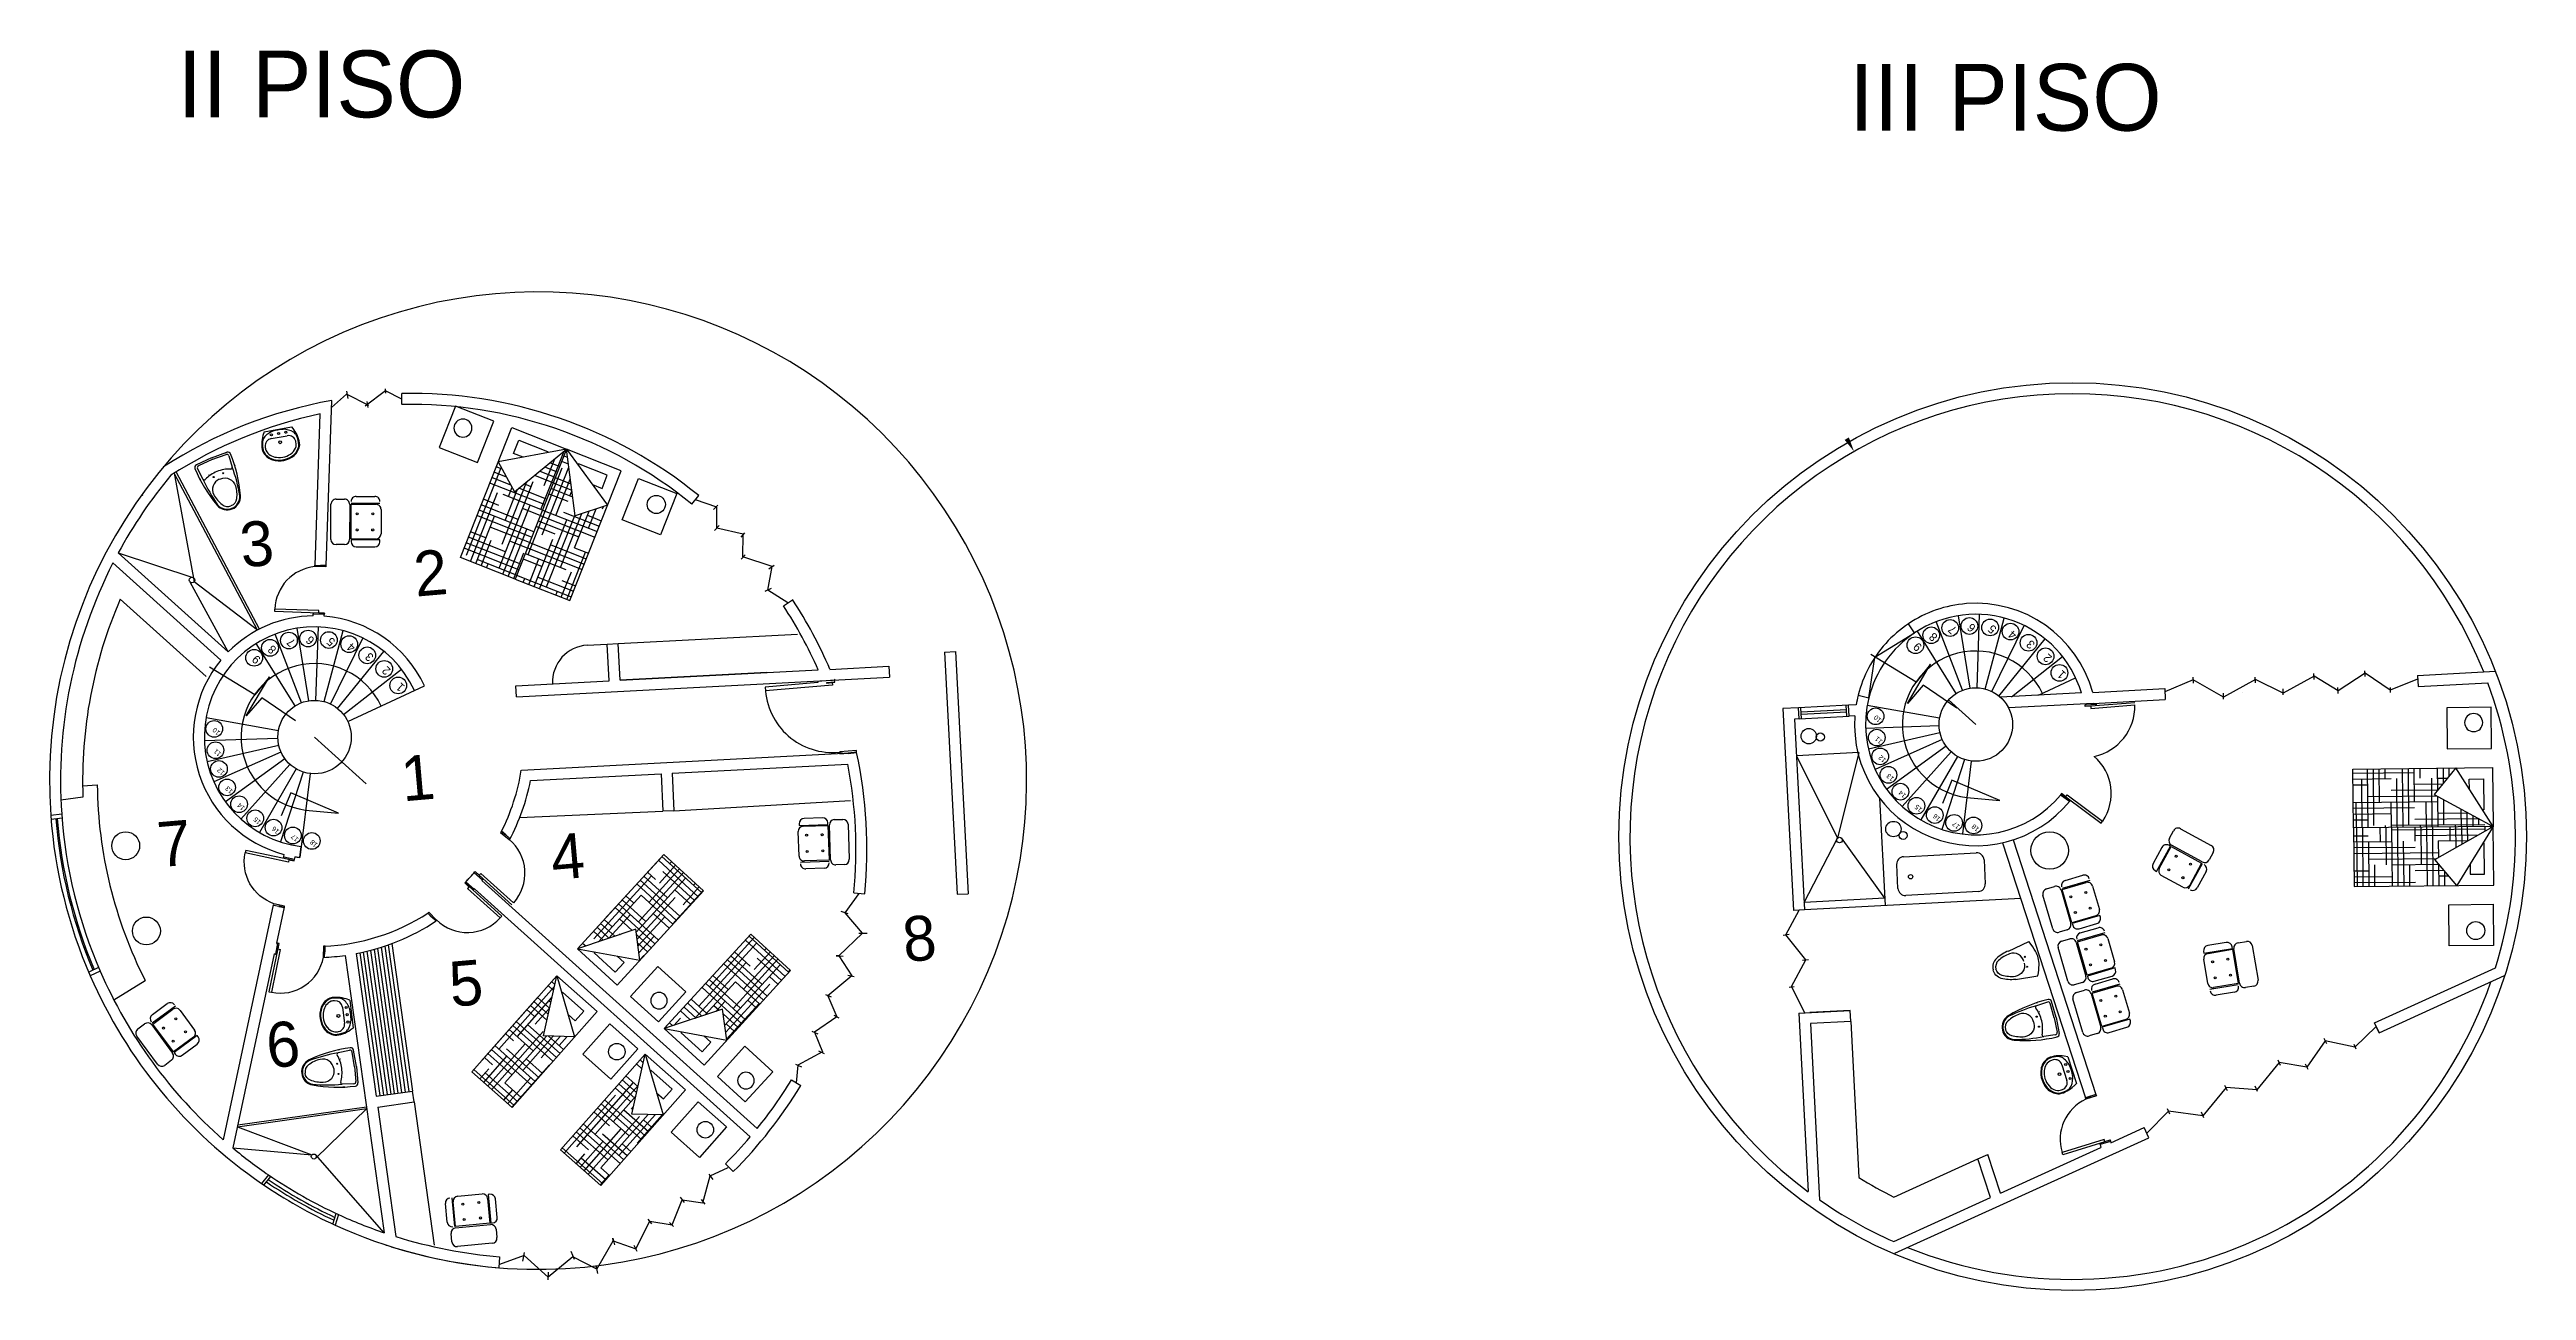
# Model space of a CAD drawing. Header units: millimetres. Extents: x 566 to 687, y 224 to 248.
# Drawn here: x 622.15 to 659.23, y 228.4 to 246.98 of the extents above; entities that cross this region are included whole.
import ezdxf

# ---------------------------------------------------------------- set-up
doc = ezdxf.new("R2010")
doc.units = ezdxf.units.MM
doc.header["$LTSCALE"] = 0.05
for name, color, linetype in [('escaleras', 30, 'Continuous'), ('muebles', 7, 'Continuous'), ('muros', 2, 'Continuous'), ('puertas', 3, 'Continuous'), ('TEXTURA', 7, 'Continuous'), ('ventanas', 1, 'Continuous')]:
    doc.layers.add(name, color=color, linetype=linetype)

msp = doc.modelspace()

# ---------------------------------------------------------------- texts
at = {"layer": 'escaleras', "attachment_point": 1}
for s, insert, char_height, width, rotation in [('{\\fHalibut|b0|i0|c0|p34;\\C3;3}', (624.971, 239.892), 0.67271, 0.01749, 5), ('{\\fHalibut|b0|i0|c0|p34;\\C3;2}', (627.574, 239.456), 0.67271, 0.01749, 5), ('{\\fHalibut|b0|i0|c0|p34;7}', (625.754, 238.023), 0.12541, 0.00319, 138), ('{\\fHalibut|b0|i0|c0|p34;6}', (626.041, 238.054), 0.12541, 0.00319, 138), ('{\\fHalibut|b0|i0|c0|p34;5}', (626.352, 238.032), 0.12541, 0.00319, 138), ('{\\fHalibut|b0|i0|c0|p34;9}', (650.107, 237.954), 0.12541, 0.00319, 138), ('{\\fHalibut|b0|i0|c0|p34;8}', (650.343, 238.103), 0.12541, 0.00319, 138), ('{\\fHalibut|b0|i0|c0|p34;7}', (650.628, 238.212), 0.12541, 0.00319, 138), ('{\\fHalibut|b0|i0|c0|p34;6}', (650.914, 238.242), 0.12541, 0.00319, 138), ('{\\fHalibut|b0|i0|c0|p34;5}', (651.225, 238.22), 0.12541, 0.00319, 138), ('{\\fHalibut|b0|i0|c0|p34;4}', (651.527, 238.135), 0.12541, 0.00319, 138), ('{\\fHalibut|b0|i0|c0|p34;3}', (651.8, 237.991), 0.12541, 0.00319, 138), ('{\\fHalibut|b0|i0|c0|p34;9}', (625.234, 237.766), 0.12541, 0.00319, 138), ('{\\fHalibut|b0|i0|c0|p34;8}', (625.47, 237.915), 0.12541, 0.00319, 138), ('{\\fHalibut|b0|i0|c0|p34;4}', (626.654, 237.947), 0.12541, 0.00319, 138), ('{\\fHalibut|b0|i0|c0|p34;3}', (626.927, 237.803), 0.12541, 0.00319, 138), ('{\\fHalibut|b0|i0|c0|p34;2}', (627.181, 237.6), 0.12541, 0.00319, 138), ('{\\fHalibut|b0|i0|c0|p34;2}', (652.054, 237.788), 0.12541, 0.00319, 138), ('{\\fHalibut|b0|i0|c0|p34;1}', (627.391, 237.352), 0.12541, 0.00318, 138), ('{\\fHalibut|b0|i0|c0|p34;1}', (652.264, 237.54), 0.12541, 0.00318, 138), ('{\\fHalibut|b0|i0|c0|p34;10}', (649.533, 236.893), 0.07165, 0.00182, 138), ('{\\fHalibut|b0|i0|c0|p34;10}', (624.66, 236.705), 0.07165, 0.00182, 138), ('{\\fHalibut|b0|i0|c0|p34;11}', (649.55, 236.574), 0.07165, 0.00187, 138), ('{\\fHalibut|b0|i0|c0|p34;11}', (624.677, 236.386), 0.07165, 0.00187, 138), ('{\\fHalibut|b0|i0|c0|p34;\\C3;1}', (627.382, 236.391), 0.67271, 0.01749, 5), ('{\\fHalibut|b0|i0|c0|p34;12}', (649.603, 236.293), 0.07165, 0.00187, 138), ('{\\fHalibut|b0|i0|c0|p34;12}', (624.729, 236.105), 0.07165, 0.00187, 138), ('{\\fHalibut|b0|i0|c0|p34;13}', (624.851, 235.829), 0.07165, 0.00187, 138), ('{\\fHalibut|b0|i0|c0|p34;13}', (649.724, 236.017), 0.07165, 0.00187, 138), ('{\\fHalibut|b0|i0|c0|p34;14}', (649.904, 235.765), 0.07165, 0.00187, 138), ('{\\fHalibut|b0|i0|c0|p34;14}', (625.031, 235.577), 0.07165, 0.00187, 138), ('{\\fHalibut|b0|i0|c0|p34;15}', (650.145, 235.555), 0.07165, 0.00187, 138), ('{\\fHalibut|b0|i0|c0|p34;16}', (650.419, 235.415), 0.07165, 0.00187, 138), ('{\\fHalibut|b0|i0|c0|p34;\\C3;7}', (623.734, 235.406), 0.67271, 0.01749, 5), ('{\\fHalibut|b0|i0|c0|p34;15}', (625.272, 235.366), 0.07165, 0.00187, 138), ('{\\fHalibut|b0|i0|c0|p34;16}', (625.546, 235.227), 0.07165, 0.00187, 138), ('{\\fHalibut|b0|i0|c0|p34;17}', (625.835, 235.11), 0.07165, 0.00187, 138), ('{\\fHalibut|b0|i0|c0|p34;18}', (626.12, 235.027), 0.07165, 0.00187, 138), ('{\\fHalibut|b0|i0|c0|p34;\\C3;4}', (629.625, 235.214), 0.67271, 0.01749, 5), ('{\\fHalibut|b0|i0|c0|p34;17}', (650.709, 235.298), 0.07165, 0.00187, 138), ('{\\fHalibut|b0|i0|c0|p34;18}', (650.998, 235.26), 0.07165, 0.00187, 138), ('{\\fHalibut|b0|i0|c0|p34;\\C3;8}', (634.892, 233.986), 0.67271, 0.01749, 5), ('{\\fHalibut|b0|i0|c0|p34;\\C3;5}', (628.104, 233.316), 0.67271, 0.01749, 5), ('{\\fHalibut|b0|i0|c0|p34;\\C3;6}', (625.364, 232.399), 0.67271, 0.01749, 5)]:
    msp.add_mtext(s, dxfattribs=dict(at, insert=insert, char_height=char_height, width=width, rotation=rotation))
at = {"layer": 'muros', "color": 2}
for s, p in [('II PISO', (624.063, 245.96)), ('III PISO', (649.09, 245.761))]:
    msp.add_text(s, height=1, dxfattribs=at).set_placement(p)

# ---------------------------------------------------------------- blocks, each defined once
blk = doc.blocks.new('CAMA')
at = {"layer": 'muebles'}
h = blk.add_hatch(dxfattribs=at)
h.set_pattern_fill('HOUND', color=256, scale=0.05, style=0)
h.set_pattern_definition([(0, (-619.17417, -247.49125), (0.3175, 0.079375), [1.27, -0.635]), (90, (-619.17417, -247.49125), (-0.079375, -0.3175), [1.27, -0.635])])
h.paths.add_polyline_path([(0.8, -0.49), (0.443, -0.787), (0, 0.011), (0, -1.889), (0.8, -1.889)])
for p, q in [((0.443, -0.787), (0, 0.011)), ((0, 0.011), (0.8, -0.49)), ((0.8, -0.49), (0.443, -0.787))]:
    blk.add_line(p, q, dxfattribs=at)
for points in [[(0, -1.889), (0.8, -1.889), (0.8, 0.011), (0, 0.011)], [(1.06, 0.001), (1.621, 0.001), (1.621, -0.604), (1.06, -0.604)]]:
    blk.add_lwpolyline(points, close=True, dxfattribs=at)
blk.add_lwpolyline([(0.508, -0.307), (0.648, -0.307), (0.648, -0.113), (0.225, -0.113), (0.225, -0.13)], dxfattribs=at)
blk.add_circle((1.415, -0.239), 0.123, dxfattribs=at)
blk = doc.blocks.new('PUERTA .60')
at = {"layer": 'puertas'}
for p, q in [((0.017, 0.675), (0.052, 0.675)), ((0.017, 0.075), (0.017, 0.675)), ((0.052, 0.075), (0.052, 0.675)), ((0, 0.15), (0.017, 0.15)), ((0, 0), (0, 0.15)), ((0.02, 0), (0, 0)), ((0.017, 0.075), (0.052, 0.075)), ((0.65, 0), (0.65, 0.15)), ((0.65, 0.15), (0.667, 0.15)), ((0.67, 0), (0.65, 0)), ((0.667, 0.15), (0.667, 0.075))]:
    blk.add_line(p, q, dxfattribs=at)
for points in [[(0.017, 0.075), (0.02, 0.075), (0.02, 0), (0.017, 0)], [(0.667, 0.075), (0.67, 0.075), (0.67, 0), (0.667, 0)]]:
    blk.add_lwpolyline(points, close=True, dxfattribs=at)
at = {"layer": 'puertas', "color": 1}
blk.add_arc((0.052, 0.075), 0.6, 7.1855, 90, dxfattribs=at)
blk = doc.blocks.new('CAMADOBLE')
at = {"layer": 'muebles', "xscale": -1}
blk.add_blockref('CAMA', (1.621, -0.001), dxfattribs=at)
at = {"layer": 'muebles'}
blk.add_blockref('CAMA', (1.621, -0.001), dxfattribs=at)
blk = doc.blocks.new('SILLA')
at = {"layer": 'muebles'}
for p, q in [((-0.057, 0.688), (-0.057, 0.853)), ((0.035, 0.561), (0, 0.561)), ((0.035, 0), (0.035, 0.561)), ((0.043, 0.953), (0.724, 0.953)), ((0.724, 0.588), (0.043, 0.588)), ((0.051, 0.078), (0.051, 0.561)), ((0.051, 0.561), (0.726, 0.561)), ((0.726, 0.561), (0.726, 0.078)), ((0.744, 0), (0.744, 0.561)), ((0.824, 0.853), (0.824, 0.688)), ((-0.1, 0.461), (-0.1, 0.1)), ((0, 0), (0.035, 0)), ((0.879, 0.461), (0.879, 0.1)), ((0.626, -0.022), (0.151, -0.022))]:
    blk.add_line(p, q, dxfattribs=at)
for centre in [(0.227, 0.442), (0.227, 0.14), (0.542, 0.442), (0.542, 0.14)]:
    blk.add_circle(centre, 0.0197, dxfattribs=at)
for centre, start, end in [((0, 0.461), 90, 180), ((0.043, 0.853), 90, 180), ((0.043, 0.688), 180, 270), ((0.724, 0.853), 0, 90), ((0.724, 0.688), 270, 0), ((0.779, 0.461), 0, 90), ((0, 0.1), 180, 270), ((0.151, 0.078), 180, 270), ((0.626, 0.078), 270, 0), ((0.779, 0.1), 270, 0)]:
    blk.add_arc(centre, 0.1, start, end, dxfattribs=at)
blk = doc.blocks.new('LAVA')
for p, q in [((-0.002, -0.009), (-0.027, -0.055)), ((-0.002, -0.009), (0.378, -0.009)), ((0.076, -0.119), (0.3, -0.119)), ((0.378, -0.009), (0.403, -0.055)), ((0.03, -0.4), (0.042, -0.406)), ((0.035, -0.391), (0.047, -0.397))]:
    blk.add_line(p, q)
for centre, radius in [((0.088, -0.069), 0.015), ((0.188, -0.189), 0.02), ((0.188, -0.069), 0.015), ((0.288, -0.069), 0.015)]:
    blk.add_circle(centre, radius)
for centre, radius, start, end in [((0.328, -0.234), 0.397, 153.2366, 185.1908), ((0.148, -0.209), 0.224, 196.2861, 238.2877), ((0.328, -0.234), 0.387, 165.7987, 183.085), ((0.041, -0.25), 0.1, 183.085, 200.7802), ((0.148, -0.209), 0.214, 200.7802, 238.2877), ((0.05, -0.164), 0.1, 131.0686, 165.7987), ((0.076, -0.219), 0.1, 90, 176.5875), ((0.328, -0.234), 0.352, 176.5875, 184.6254), ((0.148, -0.209), 0.179, 197.3522, 254.7067), ((0.17, -0.302), 0.284, 100.6374, 131.0686), ((0.188, -0.596), 0.576, 82.9944, 97.0056), ((0.206, -0.302), 0.284, 48.9314, 79.3626), ((0.3, -0.219), 0.1, 3.4125, 90), ((0.228, -0.209), 0.179, 301.7123, 335.4879), ((0.228, -0.209), 0.214, 301.7123, 343.7139), ((0.228, -0.209), 0.224, 301.7123, 343.7139), ((0.3, -0.242), 0.1, 335.4879, 358.2317), ((0.327, -0.164), 0.1, 14.2013, 48.9314), ((0.048, -0.234), 0.352, 358.2317, 3.4125), ((0.048, -0.234), 0.397, 354.8092, 26.7634), ((0.048, -0.234), 0.387, 354.8092, 14.2013), ((0.188, -0.12), 0.321, 242.8748, 299.3617), ((0.188, -0.12), 0.311, 242.8748, 299.3617), ((0.188, -0.12), 0.276, 251.4503, 299.3617)]:
    blk.add_arc(centre, radius, start, end)
blk = doc.blocks.new('SANI')
for p, q in [((0.214, 0.007), (-0.01, -0.002)), ((0.214, 0.007), (0.438, -0.002)), ((-0.015, -0.059), (-0.001, -0.216)), ((0.215, -0.018), (0.013, -0.026)), ((0.204, -0.304), (0.224, -0.304)), ((0.213, -0.018), (0.416, -0.026)), ((0.444, -0.059), (0.43, -0.216))]:
    blk.add_line(p, q)
for points in [[(0.204, -0.304, 0.444133), (0.055, -0.469, 0.099431), (0.11, -0.638, 0.271202), (0.214, -0.699)], [(0.224, -0.304, -0.444133), (0.374, -0.469, -0.099431), (0.319, -0.638, -0.271202), (0.214, -0.699)]]:
    blk.add_lwpolyline(points, format="xyb")
for centre in [(0.144, -0.247), (0.284, -0.247)]:
    blk.add_circle(centre, 0.0075)
for centre, radius, start, end in [((-0.008, -0.042), 0.04, 92.19, 182.0049), ((1.855, -0.04), 1.903, 180.0089, 197.6886), ((0.014, -0.056), 0.03, 92.19, 185.1455), ((0.019, -0.215), 0.02, 185.1455, 293.8869), ((2.072, -0.146), 2.074, 181.9498, 193.0828), ((0.214, -0.657), 0.463, 90, 113.8869), ((0.214, -0.657), 0.463, 66.1131, 90), ((-1.643, -0.146), 2.074, 346.9172, 358.0502), ((-1.426, -0.04), 1.903, 342.3114, 359.9911), ((0.41, -0.215), 0.02, 246.1131, 354.8545), ((0.414, -0.056), 0.03, 354.8545, 87.81), ((0.437, -0.042), 0.04, 357.9951, 87.81), ((0.089, -0.603), 0.05, 195.7278, 197.7252), ((0.214, -0.563), 0.181, 197.7252, 270), ((0.214, -0.563), 0.171, 197.7252, 270), ((0.214, -0.563), 0.171, 270, 342.2748), ((0.214, -0.563), 0.181, 270, 342.2748), ((0.339, -0.603), 0.05, 342.2748, 344.2722)]:
    blk.add_arc(centre, radius, start, end)
at = {"layer": 'TEXTURA', "linetype": 'Continuous'}
for p, q in [((-0.038, -0.192), (-0.038, -0.21)), ((0.089, -0.192), (0.089, -0.194)), ((0.343, -0.192), (0.343, -0.194)), ((0.47, -0.192), (0.47, -0.215))]:
    blk.add_line(p, q, dxfattribs=at)

# ---------------------------------------------------------------- linework, layer by layer
for p, q in [((652.061, 232.718), (651.895, 232.663)), ((652.163, 232.481), (652.103, 232.696)), ((652.189, 232.489), (652.123, 232.726)), ((651.854, 232.42), (651.859, 232.399)), ((652.178, 232.226), (652.005, 232.201)), ((652.162, 232.483), (652.205, 232.265)), ((652.189, 232.489), (652.237, 232.247))]:
    msp.add_line(p, q)
for points in [[(651.479, 233.482, 0.09957), (651.298, 233.372, 0.271202), (651.246, 233.202)], [(651.709, 233.323, 0.444133), (651.494, 233.441, 0.099431), (651.327, 233.34, 0.271202), (651.289, 233.212)], [(651.714, 233.302, -0.444133), (651.575, 233.1, -0.099431), (651.381, 233.116, -0.271202), (651.289, 233.212)], [(651.591, 233.058, -0.012718), (651.581, 233.056, -0.09957), (651.369, 233.073, -0.271202), (651.246, 233.202)], [(651.854, 232.42, 0.444133), (651.639, 232.538, 0.099431), (651.472, 232.437, 0.271202), (651.433, 232.309)], [(651.859, 232.399, -0.444133), (651.72, 232.197, -0.099431), (651.526, 232.213, -0.271202), (651.433, 232.309)]]:
    msp.add_lwpolyline(points, format="xyb")
for centre in [(651.721, 233.395), (651.756, 233.246), (651.899, 232.499), (651.935, 232.349)]:
    msp.add_circle(centre, 0.00825)
for centre, radius, start, end in [((652.556, 230.721), 2.093, 103.3766, 121.0562), ((652.498, 230.462), 2.281, 105.3174, 116.4505), ((651.902, 232.642), 0.022, 108.5131, 217.2546), ((651.479, 232.32), 0.51, 13.3676, 37.2546), ((652.071, 232.687), 0.033, 15.5576, 108.5131), ((652.081, 232.715), 0.044, 15.5576, 105.3726), ((651.579, 232.344), 0.199, 121.0928, 193.3676), ((651.579, 232.344), 0.199, 193.3676, 265.6424), ((651.579, 232.344), 0.188, 121.0928, 193.3676), ((651.579, 232.344), 0.188, 193.3676, 265.6424), ((651.505, 232.467), 0.055, 119.0955, 121.0928), ((651.722, 234.233), 2.093, 265.6791, 283.3587), ((651.553, 234.438), 2.281, 270.2848, 281.4179), ((651.479, 232.32), 0.51, 349.4807, 13.3676), ((652.002, 232.223), 0.022, 169.4807, 278.2222), ((652.173, 232.259), 0.033, 278.2222, 11.1777), ((652.194, 232.238), 0.044, 281.3627, 11.1777), ((651.568, 232.2), 0.055, 265.6424, 267.6398)]:
    msp.add_arc(centre, radius, start, end)
at = {"layer": 'escaleras'}
for p, q in [((650.902, 237.415), (650.73, 238.501)), ((651.007, 237.421), (651.045, 238.521)), ((651.13, 237.403), (651.415, 238.465)), ((625.918, 237.197), (625.523, 238.224)), ((626.029, 237.227), (625.857, 238.313)), ((626.134, 237.233), (626.172, 238.333)), ((626.257, 237.215), (626.542, 238.277)), ((626.356, 237.178), (626.838, 238.167)), ((626.356, 237.178), (626.838, 238.167)), ((650.696, 237.338), (650.113, 238.271)), ((650.791, 237.385), (650.397, 238.412)), ((651.229, 237.366), (651.711, 238.355)), ((651.229, 237.366), (651.711, 238.355)), ((651.334, 237.299), (652.026, 238.154)), ((625.823, 237.15), (625.24, 238.083)), ((626.461, 237.111), (627.153, 237.966)), ((651.522, 237.289), (652.288, 237.888)), ((626.548, 237.022), (627.415, 237.699)), ((626.613, 236.916), (627.76, 237.451)), ((651.929, 237.31), (652.483, 237.569)), ((650.446, 236.967), (649.363, 237.158)), ((625.565, 236.664), (624.466, 236.626)), ((625.573, 236.779), (624.49, 236.97)), ((650.438, 236.852), (649.339, 236.814)), ((650.452, 236.748), (649.38, 236.501)), ((650.485, 236.648), (649.481, 236.201)), ((625.579, 236.56), (624.507, 236.312)), ((625.612, 236.46), (624.607, 236.012)), ((625.67, 236.36), (624.78, 235.714)), ((625.747, 236.275), (625.011, 235.457)), ((650.543, 236.548), (649.653, 235.902)), ((650.62, 236.463), (649.884, 235.645)), ((650.713, 236.395), (650.163, 235.443)), ((650.818, 236.349), (650.478, 235.302)), ((650.921, 236.326), (650.787, 235.234)), ((625.84, 236.207), (625.29, 235.255)), ((625.945, 236.161), (625.605, 235.114)), ((626.048, 236.138), (625.893, 234.882))]:
    msp.add_line(p, q, dxfattribs=at)
at = {"layer": 'escaleras', "color": 5}
for p, q in [((625.22, 237.319), (624.541, 237.731)), ((650.093, 237.507), (649.414, 237.919)), ((649.966, 237.188), (650.312, 237.776)), ((650.312, 237.776), (650.093, 237.507)), ((625.093, 237), (625.439, 237.588)), ((625.439, 237.588), (625.22, 237.319)), ((650.2, 237.462), (649.966, 237.188)), ((650.704, 237.116), (650.2, 237.462)), ((625.327, 237.273), (625.093, 237)), ((625.831, 236.928), (625.327, 237.273))]:
    msp.add_line(p, q, dxfattribs=at)
at = {"layer": 'escaleras', "color": 4}
for p, q in [((650.631, 236.037), (650.489, 235.692)), ((651.349, 235.734), (650.631, 236.037)), ((625.758, 235.849), (625.616, 235.504)), ((626.476, 235.546), (625.758, 235.849)), ((625.981, 235.592), (626.476, 235.546)), ((650.854, 235.78), (651.349, 235.734))]:
    msp.add_line(p, q, dxfattribs=at)
at = {"layer": 'escaleras'}
for centre in [(650.892, 238.347), (625.448, 238.02), (625.732, 238.129), (626.018, 238.159), (626.33, 238.137), (626.634, 238.075), (650.084, 238.059), (650.321, 238.208), (650.605, 238.317), (651.203, 238.325), (651.508, 238.263), (651.778, 238.096), (625.211, 237.871), (626.904, 237.908), (627.159, 237.705), (652.032, 237.893), (652.241, 237.645), (627.368, 237.457), (649.488, 236.995), (624.614, 236.807), (624.631, 236.487), (649.505, 236.676), (624.684, 236.207), (649.557, 236.395), (649.679, 236.119), (624.805, 235.931), (649.859, 235.867), (624.985, 235.679), (625.226, 235.468), (650.099, 235.656), (650.374, 235.517), (650.663, 235.4), (625.501, 235.329), (625.79, 235.211), (626.074, 235.129), (650.953, 235.361)]:
    msp.add_circle(centre, 0.125, dxfattribs=at)
at = {"layer": 'escaleras', "color": 4}
for centre in [(626.115, 236.684), (650.988, 236.872)]:
    msp.add_arc(centre, 1.1, 25, 263, dxfattribs=at)
at = {"layer": 'muebles'}
for p, q in [((624.014, 240.635), (624.31, 239.008)), ((623.176, 239.44), (624.307, 239.066)), ((624.822, 237.958), (624.252, 239.005)), ((625.263, 238.286), (624.31, 239.008)), ((624.491, 237.59), (623.206, 238.748)), ((630.66, 238.083), (633.347, 238.224)), ((630.199, 238.059), (630.495, 238.074)), ((629.679, 237.481), (629.679, 237.481)), ((654.986, 237.349), (654.986, 237.349)), ((649.235, 236.453), (648.301, 236.404)), ((648.301, 236.404), (648.916, 235.171)), ((649.235, 236.453), (648.916, 235.171)), ((622.642, 235.956), (622.862, 235.97)), ((622.647, 235.783), (622.318, 235.74)), ((631.495, 235.582), (634.138, 235.735)), ((649.546, 235.77), (649.63, 234.161)), ((648.416, 234.207), (648.916, 235.171)), ((649.624, 234.271), (648.975, 235.174)), ((649.823, 234.419), (649.804, 234.778)), ((649.908, 234.893), (650.995, 234.951)), ((651.111, 234.847), (651.13, 234.488)), ((649.624, 234.271), (648.416, 234.207)), ((651.661, 234.267), (648.422, 234.097)), ((651.026, 234.373), (649.939, 234.315)), ((626.791, 233.454), (627.091, 231.317)), ((626.845, 233.465), (627.146, 231.324)), ((626.898, 233.478), (627.2, 231.332)), ((626.952, 233.492), (627.255, 231.339)), ((627.006, 233.506), (627.309, 231.347)), ((627.059, 233.522), (627.363, 231.355)), ((627.112, 233.538), (627.418, 231.362)), ((627.165, 233.555), (627.472, 231.37)), ((627.218, 233.574), (627.527, 231.378)), ((627.271, 233.593), (627.581, 231.385)), ((651.479, 233.482), (651.784, 233.623)), ((623.109, 232.753), (623.58, 233.039)), ((651.581, 233.056), (651.917, 233.109)), ((649.115, 232.426), (649.237, 230.092)), ((626.896, 231.123), (626.132, 230.381)), ((627.604, 231.222), (627.906, 229.077)), ((654.633, 231.184), (654.633, 231.184)), ((624.959, 230.85), (626.076, 230.431)), ((624.892, 230.534), (626.076, 230.431)), ((627.157, 229.265), (626.129, 230.434)), ((649.763, 229.798), (651.019, 230.37))]:
    msp.add_line(p, q, dxfattribs=at)
msp.add_lwpolyline([(651.917, 233.109), (651.925, 233.156), (651.931, 233.198), (651.934, 233.235), (651.935, 233.269), (651.935, 233.299), (651.933, 233.327), (651.929, 233.353), (651.923, 233.378), (651.916, 233.403), (651.908, 233.427), (651.896, 233.452), (651.882, 233.479), (651.864, 233.509), (651.842, 233.543), (651.815, 233.58), (651.784, 233.623)], dxfattribs=at)
for centre, radius in [((624.28, 239.035), 0.041), ((648.487, 236.698), 0.115), ((648.661, 236.685), 0.0607), ((623.287, 235.057), 0.209), ((648.947, 235.143), 0.0418), ((649.754, 235.308), 0.115), ((649.9, 235.212), 0.0607), ((652.094, 234.987), 0.281), ((650.012, 234.593), 0.0321), ((623.597, 233.782), 0.209), ((626.104, 230.406), 0.0374)]:
    msp.add_circle(centre, radius, dxfattribs=at)
for centre, radius, start, end in [((629.462, 236.033), 6.82, 156.5422, 182.0969), ((630.228, 237.51), 0.55, 93, 183), ((629.462, 236.033), 6.6, 180.5447, 206.9736), ((649.913, 234.783), 0.11, 93.0554, 183.0554), ((651.001, 234.842), 0.11, 3.0554, 93.0554), ((649.933, 234.424), 0.11, 183.0554, 273.0554), ((651.02, 234.483), 0.11, 273.0554, 3.0554), ((652.439, 235.195), 6.024, 237.8981, 243.6281)]:
    msp.add_arc(centre, radius, start, end, dxfattribs=at)
at = {"layer": 'muros'}
for p, q in [((627.424, 241.661), (627.421, 241.826)), ((626.122, 239.254), (626.201, 241.521)), ((626.287, 239.252), (626.373, 241.722)), ((631.765, 240.17), (631.869, 240.298)), ((624.712, 237.835), (623.097, 239.29)), ((624.822, 237.958), (623.176, 239.44)), ((626.096, 238.498), (626.097, 238.544)), ((626.26, 238.493), (626.262, 238.538)), ((633.134, 238.651), (633.272, 238.741)), ((630.495, 238.074), (630.66, 238.083)), ((630.524, 237.525), (630.495, 238.074)), ((630.689, 237.534), (630.66, 238.083)), ((633.832, 237.698), (634.715, 237.745)), ((634.715, 237.745), (634.724, 237.58)), ((635.547, 237.956), (635.712, 237.964)), ((635.547, 237.956), (635.737, 234.331)), ((635.712, 237.964), (635.902, 234.339)), ((629.128, 237.452), (630.524, 237.525)), ((629.128, 237.452), (630.524, 237.525)), ((629.137, 237.287), (629.128, 237.452)), ((629.137, 237.287), (634.724, 237.58)), ((630.689, 237.534), (633.656, 237.689)), ((630.689, 237.534), (632.886, 237.649)), ((632.886, 237.649), (630.689, 237.534)), ((652.738, 237.353), (653.817, 237.409)), ((653.817, 237.409), (653.825, 237.245)), ((657.6, 237.608), (658.767, 237.669)), ((657.6, 237.608), (657.609, 237.443)), ((657.609, 237.443), (658.655, 237.498)), ((648.334, 237.122), (648.099, 237.11)), ((648.099, 237.11), (648.257, 234.089)), ((649.197, 237.167), (649.082, 237.161)), ((649.177, 237.001), (649.091, 236.996)), ((652.569, 237.344), (651.356, 237.28)), ((652.747, 237.188), (651.478, 237.122)), ((652.747, 237.188), (653.825, 237.245)), ((626.115, 236.684), (626.89, 235.985)), ((648.343, 236.957), (648.272, 236.954)), ((648.272, 236.954), (648.422, 234.097)), ((629.211, 236.19), (634.231, 236.453)), ((631.47, 236.143), (634.098, 236.28)), ((629.35, 236.032), (631.305, 236.134)), ((631.305, 236.134), (631.331, 235.574)), ((631.47, 236.142), (631.495, 235.582)), ((631.495, 235.582), (631.331, 235.574)), ((652.39, 235.727), (652.261, 235.822)), ((651.549, 235.146), (652.787, 231.335)), ((625.657, 234.927), (625.644, 234.868)), ((625.818, 234.893), (625.806, 234.834)), ((625.893, 234.882), (625.914, 235.046)), ((651.389, 235.102), (652.63, 231.284)), ((632.638, 230.699), (628.511, 234.415)), ((632.743, 230.826), (628.621, 234.537)), ((625.496, 234.171), (624.749, 230.656)), ((625.658, 234.14), (625.544, 233.601)), ((634.188, 234.353), (634.353, 234.337)), ((635.737, 234.331), (635.902, 234.339)), ((648.422, 234.097), (648.257, 234.089)), ((625.51, 233.44), (624.892, 230.534)), ((626.574, 233.416), (627.157, 229.265)), ((626.737, 233.443), (627.037, 231.309)), ((656.958, 232.407), (658.771, 233.232)), ((657.026, 232.257), (658.906, 233.113)), ((648.338, 232.551), (649.106, 232.591)), ((648.338, 232.551), (648.477, 229.88)), ((649.106, 232.591), (648.502, 232.56)), ((649.115, 232.426), (649.106, 232.591)), ((649.115, 232.426), (648.511, 232.395)), ((648.511, 232.395), (648.649, 229.756)), ((657.026, 232.257), (656.958, 232.407)), ((656.984, 232.351), (657.026, 232.257)), ((633.254, 231.553), (633.395, 231.467)), ((627.037, 231.309), (627.581, 231.385)), ((627.06, 231.145), (627.604, 231.222)), ((627.06, 231.145), (627.332, 229.208)), ((627.604, 231.222), (627.581, 231.385)), ((652.787, 231.335), (652.63, 231.284)), ((649.776, 228.958), (653.578, 230.688)), ((653.012, 230.612), (653.51, 230.838)), ((653.578, 230.688), (653.51, 230.838)), ((651.019, 230.37), (651.17, 230.438)), ((651.207, 229.79), (651.019, 230.37)), ((651.358, 229.859), (651.17, 230.438)), ((651.358, 229.859), (652.859, 230.542)), ((652.848, 230.584), (652.859, 230.542)), ((653.006, 230.633), (653.012, 230.612)), ((632.383, 230.18), (632.267, 230.297)), ((649.759, 229.132), (651.207, 229.79)), ((627.183, 229.082), (627.183, 229.079)), ((628.886, 228.906), (628.873, 228.742)), ((628.886, 228.906), (628.886, 228.906))]:
    msp.add_line(p, q, dxfattribs=at)
at = {"layer": 'muros', "color": 4}
msp.add_line((650.988, 236.872), (650.579, 237.24), dxfattribs=at)
at = {"layer": 'muros', "color": 0}
msp.add_line((629.182, 235.478), (631.331, 235.574), dxfattribs=at)
at = {"layer": 'muros'}
for centre, radius in [((652.439, 235.195), 6.794), ((650.988, 236.872), 0.55), ((626.115, 236.684), 0.55)]:
    msp.add_circle(centre, radius, dxfattribs=at)
for centre, radius, start, end in [((629.462, 236.033), 7.315, 252.5059, 184.0865), ((627.566, 235.007), 6.82, 50.8788, 91.2156), ((652.439, 235.195), 6.629, 21.8245, 233.3045), ((627.566, 235.007), 6.82, 100.0694, 122.9886), ((627.566, 235.007), 6.655, 101.8318, 122.7753), ((627.566, 235.007), 6.655, 50.8788, 91.2156), ((629.462, 236.033), 7.15, 140.2735, 151.5383), ((627.566, 235.007), 6.655, 127.1988, 127.5753), ((629.462, 236.033), 7.15, 152.9023, 184.0265), ((626.115, 236.684), 1.815, 90.6053, 135.3947), ((626.115, 236.684), 1.815, 25, 85.3947), ((627.566, 235.007), 6.655, 23.7676, 33.1982), ((627.566, 235.007), 6.82, 23.2428, 33.1982), ((650.988, 236.872), 1.815, 94.4762, 123.7296), ((650.988, 236.872), 1.65, 16.633, 123.7296), ((650.988, 236.872), 1.815, 15.373, 94.4762), ((626.115, 236.684), 1.65, 25, 263), ((626.115, 236.684), 1.815, 140.6053, 255.3947), ((628.333, 235.047), 6.105, 24.0692, 24.2274), ((652.439, 235.195), 6.629, 342.7763, 20.3243), ((650.988, 236.872), 1.815, 175.9136, 320.7852), ((650.988, 236.872), 1.815, 166.0277, 170.7236), ((650.988, 236.872), 1.65, 166.0277, 320.4819), ((627.523, 235.003), 6.655, 12.4431, 12.4679), ((627.566, 235.007), 6.655, 354.3605, 11.0306), ((627.566, 235.007), 6.82, 354.3605, 12.2368), ((626.115, 236.684), 3.135, 333.0241, 350.9332), ((626.115, 236.684), 3.3, 332.2565, 348.6054), ((626.115, 236.684), 1.815, 260.6053, 263), ((626.115, 236.684), 3.135, 315.9707, 320.0186), ((626.115, 236.684), 3.135, 316.2594, 319.508), ((626.115, 236.684), 3.3, 315.9828, 316.5675), ((626.115, 236.684), 3.3, 316.3464, 316.5675), ((626.115, 236.684), 3.3, 319.4325, 319.9177), ((626.115, 236.684), 3.135, 272.5646, 302.8056), ((626.115, 236.684), 3.3, 280.866, 303.5127), ((626.115, 236.684), 3.3, 259.4325, 259.8498), ((626.115, 236.684), 3.135, 259.508, 259.9504), ((626.115, 236.684), 3.3, 272.3069, 278), ((629.462, 236.033), 7.315, 203.5522, 235.5375), ((629.462, 236.033), 7.15, 203.4947, 228.7653), ((652.439, 235.195), 6.629, 248.0991, 340.8369), ((627.566, 235.007), 6.82, 314.9425, 328.7333), ((627.566, 235.007), 6.655, 321.0794, 328.7333), ((627.566, 235.007), 6.655, 314.9425, 319.6575), ((629.462, 236.033), 7.15, 230.2696, 235.6455), ((652.439, 235.195), 6.629, 235.134, 246.1597), ((629.462, 236.033), 7.315, 245.4763, 265.3786), ((629.462, 236.033), 7.15, 245.3044, 251.196), ((629.462, 236.033), 7.15, 252.668, 265.3786), ((627.566, 235.007), 5.94, 266.3107, 266.4004)]:
    msp.add_arc(centre, radius, start, end, dxfattribs=at)
at = {"layer": 'muros', "color": 4}
msp.add_solid([(649.024, 241.133), (649.088, 241.169), (649.165, 240.959)], dxfattribs=at)
at = {"layer": 'puertas'}
for p, q in [((633.652, 237.502), (632.863, 237.432)), ((632.863, 237.432), (632.868, 237.374)), ((633.869, 237.462), (632.868, 237.374)), ((633.901, 237.537), (633.651, 237.515)), ((633.651, 237.515), (633.652, 237.502)), ((633.865, 237.505), (633.869, 237.462)), ((633.904, 237.504), (633.901, 237.537)), ((652.625, 237.165), (652.79, 237.177)), ((652.627, 237.143), (652.625, 237.165)), ((652.709, 237.152), (653.367, 237.203)), ((652.709, 237.152), (652.712, 237.114)), ((652.712, 237.114), (653.37, 237.165)), ((652.79, 237.177), (652.791, 237.158)), ((634.228, 236.485), (633.978, 236.463)), ((633.978, 236.463), (633.98, 236.434)), ((633.98, 236.434), (634.106, 236.445)), ((634.231, 236.451), (634.228, 236.485)), ((652.27, 235.84), (652.257, 235.822)), ((652.257, 235.822), (652.39, 235.724)), ((652.335, 235.788), (652.358, 235.819)), ((652.335, 235.788), (652.864, 235.395)), ((652.358, 235.819), (652.887, 235.425)), ((652.39, 235.724), (652.401, 235.739)), ((628.915, 235.274), (628.901, 235.257)), ((628.901, 235.257), (629.028, 235.152)), ((629.04, 235.167), (628.977, 235.219)), ((629.028, 235.152), (629.04, 235.167)), ((652.864, 235.395), (652.887, 235.425)), ((628.366, 234.501), (628.381, 234.517)), ((628.381, 234.517), (628.503, 234.407)), ((628.429, 234.448), (628.403, 234.419)), ((628.403, 234.419), (628.894, 233.977)), ((628.429, 234.448), (628.92, 234.006)), ((628.503, 234.407), (628.49, 234.392)), ((628.506, 234.657), (628.629, 234.546)), ((628.58, 234.616), (628.606, 234.644)), ((628.58, 234.616), (629.071, 234.174)), ((628.606, 234.644), (629.096, 234.203)), ((627.809, 234.046), (627.825, 234.062)), ((627.825, 234.062), (627.942, 233.946)), ((627.929, 233.933), (627.87, 233.99)), ((627.942, 233.946), (627.929, 233.933)), ((628.92, 234.006), (628.894, 233.977)), ((625.565, 233.52), (625.432, 232.873)), ((625.601, 233.505), (625.47, 232.865)), ((625.561, 233.598), (625.528, 233.436)), ((625.528, 233.436), (625.547, 233.432)), ((625.583, 233.593), (625.561, 233.598)), ((625.564, 233.513), (625.601, 233.505)), ((626.25, 233.553), (626.245, 233.389)), ((626.245, 233.389), (626.264, 233.388)), ((626.272, 233.553), (626.25, 233.553)), ((626.264, 233.388), (626.267, 233.471)), ((625.432, 232.873), (625.47, 232.865))]:
    msp.add_line(p, q, dxfattribs=at)
for points in [[(633.779, 237.497), (633.779, 237.493), (633.904, 237.504), (633.904, 237.508)], [(652.709, 237.152), (652.709, 237.149), (652.627, 237.143), (652.627, 237.146)], [(634.106, 236.445), (634.106, 236.44), (634.231, 236.451), (634.231, 236.456)], [(652.335, 235.788), (652.337, 235.791), (652.27, 235.84), (652.269, 235.838)], [(628.977, 235.219), (628.978, 235.222), (628.915, 235.274), (628.913, 235.272)], [(628.429, 234.448), (628.427, 234.445), (628.366, 234.501), (628.368, 234.503)], [(628.58, 234.616), (628.582, 234.618), (628.521, 234.673), (628.519, 234.671)], [(627.87, 233.99), (627.868, 233.988), (627.809, 234.046), (627.811, 234.048)], [(625.564, 233.513), (625.566, 233.512), (625.583, 233.593), (625.58, 233.594)], [(626.267, 233.471), (626.269, 233.47), (626.272, 233.553), (626.269, 233.553)]]:
    msp.add_lwpolyline(points, close=True, dxfattribs=at)
at = {"layer": 'puertas', "color": 1}
for centre, radius, start, end in [((633.869, 237.459), 1.005, 184.8731, 278.6545), ((652.601, 237.147), 0.769, 282.0369, 1.3624), ((652.283, 235.84), 0.733, 325.5914, 49.2232), ((628.605, 234.645), 0.661, 318.0341, 50.2405), ((628.403, 234.42), 0.661, 225.7595, 317.9659), ((625.604, 233.503), 0.652, 258.1615, 350.1816)]:
    msp.add_arc(centre, radius, start, end, dxfattribs=at)
at = {"layer": 'TEXTURA', "linetype": 'Continuous'}
for p, q in [((651.912, 232.708), (651.893, 232.703)), ((651.945, 232.572), (651.943, 232.572)), ((652.009, 232.3), (652.007, 232.3)), ((652.042, 232.164), (652.016, 232.158))]:
    msp.add_line(p, q, dxfattribs=at)
at = {"layer": 'ventanas'}
for p, q in [((626.595, 241.815), (626.369, 241.615)), ((626.928, 241.649), (626.595, 241.815)), ((626.618, 241.752), (626.6, 241.86)), ((627.178, 241.868), (626.872, 241.637)), ((627.183, 241.83), (627.177, 241.899)), ((627.423, 241.743), (627.178, 241.868)), ((626.917, 241.616), (626.905, 241.709)), ((625.263, 238.286), (624.014, 240.635)), ((625.291, 238.301), (624.041, 240.652)), ((632.136, 240.127), (631.817, 240.234)), ((632.087, 240.09), (632.152, 240.156)), ((632.136, 239.81), (632.136, 240.127)), ((632.104, 239.777), (632.173, 239.849)), ((632.533, 239.722), (632.136, 239.81)), ((632.501, 239.677), (632.555, 239.743)), ((632.526, 239.38), (632.533, 239.722)), ((632.501, 239.347), (632.563, 239.41)), ((632.967, 239.236), (632.526, 239.38)), ((632.903, 238.882), (632.967, 239.236)), ((632.917, 239.201), (632.999, 239.256)), ((632.862, 238.87), (632.959, 238.911)), ((632.903, 238.882), (632.862, 238.87)), ((633.203, 238.696), (632.903, 238.882)), ((649.478, 237.88), (650.072, 238.244)), ((650.072, 238.244), (649.98, 238.381)), ((649.387, 237.27), (649.478, 237.88)), ((654.244, 237.542), (653.819, 237.359)), ((654.248, 237.493), (654.243, 237.582)), ((654.696, 237.284), (654.244, 237.542)), ((655.176, 237.545), (654.696, 237.284)), ((655.178, 237.494), (655.173, 237.583)), ((655.59, 237.341), (655.176, 237.545)), ((655.592, 237.316), (655.588, 237.405)), ((656.052, 237.596), (655.59, 237.341)), ((656.055, 237.547), (656.05, 237.635)), ((656.414, 237.377), (656.052, 237.596)), ((656.415, 237.337), (656.411, 237.425)), ((656.816, 237.64), (656.414, 237.377)), ((656.819, 237.589), (656.814, 237.678)), ((657.191, 237.387), (656.816, 237.64)), ((657.603, 237.55), (657.191, 237.387)), ((657.199, 237.351), (657.195, 237.428)), ((649.082, 237.161), (648.334, 237.122)), ((648.343, 236.957), (648.334, 237.122)), ((648.343, 236.957), (649.091, 236.996)), ((648.376, 236.959), (648.367, 237.124)), ((649.053, 237.094), (648.371, 237.058)), ((648.372, 237.025), (649.054, 237.061)), ((649.058, 236.995), (649.049, 237.16)), ((649.091, 236.996), (649.082, 237.161)), ((649.227, 237.31), (649.387, 237.27)), ((654.699, 237.253), (654.695, 237.342)), ((622.33, 235.531), (622.166, 235.512)), ((622.334, 235.471), (622.17, 235.452)), ((634.106, 234.039), (633.999, 234.074)), ((634.059, 234.051), (634.27, 234.345)), ((634.321, 233.748), (634.059, 234.051)), ((648.145, 233.726), (648.345, 234.095)), ((634.321, 233.748), (633.965, 233.412)), ((634.266, 233.751), (634.389, 233.751)), ((648.105, 233.721), (648.193, 233.734)), ((648.445, 233.35), (648.145, 233.726)), ((633.965, 233.412), (633.923, 233.408)), ((633.923, 233.408), (634.029, 233.406)), ((633.965, 233.412), (634.158, 233.108)), ((648.228, 232.953), (648.445, 233.35)), ((648.394, 233.343), (648.482, 233.356)), ((622.882, 233.236), (622.733, 233.164)), ((622.905, 233.182), (622.756, 233.11)), ((634.158, 233.108), (633.802, 232.81)), ((634.098, 233.122), (634.194, 233.101)), ((648.194, 232.942), (648.27, 232.953)), ((648.43, 232.559), (648.228, 232.953)), ((633.767, 232.831), (633.848, 232.796)), ((633.802, 232.81), (633.937, 232.495)), ((633.56, 232.283), (633.65, 232.243)), ((633.937, 232.495), (633.602, 232.265)), ((633.602, 232.265), (633.72, 231.971)), ((633.89, 232.524), (633.965, 232.484)), ((656.242, 232.093), (656.205, 232.173)), ((656.984, 232.351), (656.664, 232.044)), ((633.72, 231.971), (633.352, 231.773)), ((633.662, 231.987), (633.746, 231.949)), ((655.529, 231.812), (655.196, 231.402)), ((655.55, 231.767), (655.513, 231.848)), ((655.946, 231.744), (655.529, 231.812)), ((655.962, 231.708), (655.925, 231.788)), ((656.221, 232.139), (655.946, 231.744)), ((656.664, 232.044), (656.221, 232.139)), ((656.684, 232.015), (656.651, 232.085)), ((633.413, 231.741), (633.322, 231.784)), ((633.352, 231.773), (633.325, 231.51)), ((654.735, 231.437), (654.388, 231.015)), ((654.756, 231.39), (654.719, 231.471)), ((655.196, 231.402), (654.735, 231.437)), ((655.207, 231.38), (655.17, 231.461)), ((624.959, 230.85), (626.896, 231.123)), ((624.965, 230.88), (626.892, 231.151)), ((653.873, 231.085), (653.547, 230.756)), ((653.894, 231.041), (653.857, 231.121)), ((654.388, 231.015), (653.873, 231.085)), ((654.403, 230.987), (654.365, 231.068)), ((625.427, 230.13), (625.323, 230.002)), ((625.358, 229.978), (625.461, 230.107)), ((631.931, 229.712), (632.04, 230.115)), ((632.085, 230.064), (632.021, 230.142)), ((632.04, 230.115), (632.307, 230.243)), ((631.471, 229.381), (631.618, 229.76)), ((631.59, 229.796), (631.65, 229.717)), ((631.618, 229.76), (631.931, 229.712)), ((631.902, 229.765), (631.958, 229.692)), ((626.39, 229.394), (626.438, 229.554)), ((626.475, 229.537), (626.426, 229.378)), ((630.924, 229.025), (631.133, 229.44)), ((631.104, 229.469), (631.158, 229.398)), ((631.133, 229.44), (631.471, 229.381)), ((631.431, 229.42), (631.488, 229.356)), ((629.252, 228.925), (628.882, 228.792)), ((629.234, 228.841), (629.259, 228.97)), ((629.612, 228.6), (629.252, 228.925)), ((629.984, 228.905), (629.612, 228.6)), ((630.006, 228.862), (629.958, 228.985)), ((630.339, 228.72), (629.984, 228.905)), ((630.339, 228.72), (630.584, 229.143)), ((630.584, 229.143), (630.579, 229.185)), ((630.579, 229.185), (630.605, 229.083)), ((630.584, 229.143), (630.924, 229.025)), ((630.897, 229.08), (630.939, 228.991)), ((629.613, 228.561), (629.619, 228.677)), ((630.324, 228.773), (630.352, 228.653))]:
    msp.add_line(p, q, dxfattribs=at)
for centre, radius, start, end in [((650.988, 236.872), 1.65, 123.7296, 166.0277), ((650.988, 236.872), 1.815, 123.7296, 138), ((650.988, 236.872), 1.815, 138, 166.0277), ((629.462, 236.033), 7.315, 184.0929, 203.5359), ((629.462, 236.033), 7.15, 184.0265, 203.4947), ((629.462, 236.033), 7.244, 184.5377, 203.0631), ((629.462, 236.033), 7.222, 184.5312, 203.054), ((629.462, 236.033), 7.244, 203.5276, 203.5359), ((629.462, 236.033), 7.222, 203.5199, 203.5359), ((629.462, 236.033), 7.315, 235.5375, 245.4763), ((629.462, 236.033), 7.255, 235.9084, 245.0977), ((629.462, 236.033), 7.211, 235.9348, 245.0473), ((629.462, 236.033), 7.15, 235.6455, 245.3044)]:
    msp.add_arc(centre, radius, start, end, dxfattribs=at)

# ---------------------------------------------------------------- block references
at = {"layer": 'muebles'}
for name, p, xscale, yscale, zscale, rotation in [('CAMADOBLE', (628.223, 241.638), 1.1, 1.1, 1.1, 338.4481963154529), ('LAVA', (625.359, 241.265), 1.1, 1.1, 1.1, 10.35688231614596), ('SANI', (624.355, 240.767), 1.1, 1.1, 1.1, 22.23211568999846), ('SILLA', (627.093, 239.609), 0.77, 0.77, 0.77, 89.87733605529519), ('SILLA', (633.369, 235.386), 0.77, 0.77, 0.77, 271.9955832890867), ('CAMA', (630.058, 233.524), -1.007953397031956, 1.007953397031956, 1.007953397031956, 137.5241620625216), ('CAMA', (631.359, 232.328), -1.007953397031956, 1.007953397031956, 1.007953397031956, 137.5241620625216), ('CAMA', (629.733, 233.101), 1.007953397031956, 1.007953397031956, 1.007953397031956, 318.4758379374784), ('SILLA', (624.374, 232.196), 0.77, 0.77, 0.77, 126.4800536050154), ('LAVA', (626.651, 232.743), 1.1, 1.1, 1.1, 277.4358345035815), ('SANI', (626.704, 231.987), 1.1, 1.1, 1.1, 277.4358687381422), ('CAMA', (631.058, 231.932), 1.007953397031956, 1.007953397031956, 1.007953397031956, 318.4758379374784), ('LAVA', (652.377, 231.899), 1.1, 1.1, 1.1, 287.6225735681275), ('PUERTA .60', (653.006, 230.633), 1.1, 1.1, 1.1, 107.3188430219956), ('SILLA', (628.74, 229.841), 0.77, 0.77, 0.77, 185.4121884347201)]:
    msp.add_blockref(name, p, dxfattribs=dict(at, xscale=xscale, yscale=yscale, zscale=zscale, rotation=rotation))
at = {"layer": 'muros', "yscale": 1.1, "zscale": 1.1}
for name, p, xscale, rotation in [('CAMADOBLE', (658.704, 237.13), 1.1, 270.5794707605835), ('PUERTA .60', (625.816, 234.852), -1.1, 77.99849264231153)]:
    msp.add_blockref(name, p, dxfattribs=dict(at, xscale=xscale, rotation=rotation))
at = {"layer": 'puertas', "xscale": 1.1, "yscale": 1.1, "zscale": 1.1, "rotation": 88.05119516885101}
msp.add_blockref('PUERTA .60', (626.261, 238.518), dxfattribs=at)
at = {"layer": 'ventanas', "xscale": 0.77, "yscale": 0.77, "zscale": 0.77}
for p, rotation in [((653.672, 234.685), 331.349829049219), ((652.854, 233.987), 106.1595615960685), ((653.081, 233.202), 106.1595615960685), ((654.399, 233.476), 279.3751891182645), ((653.303, 232.435), 106.1595615960685)]:
    msp.add_blockref('SILLA', p, dxfattribs=dict(at, rotation=rotation))

msp.set_redraw_order([(e.dxf.handle, doc.entitydb.next_handle()) for e in msp.query("TEXT MTEXT ATTDEF DIMENSION ARC_DIMENSION")])  # texts and dimensions are drawn at this point

doc.saveas('drawing.dxf')
